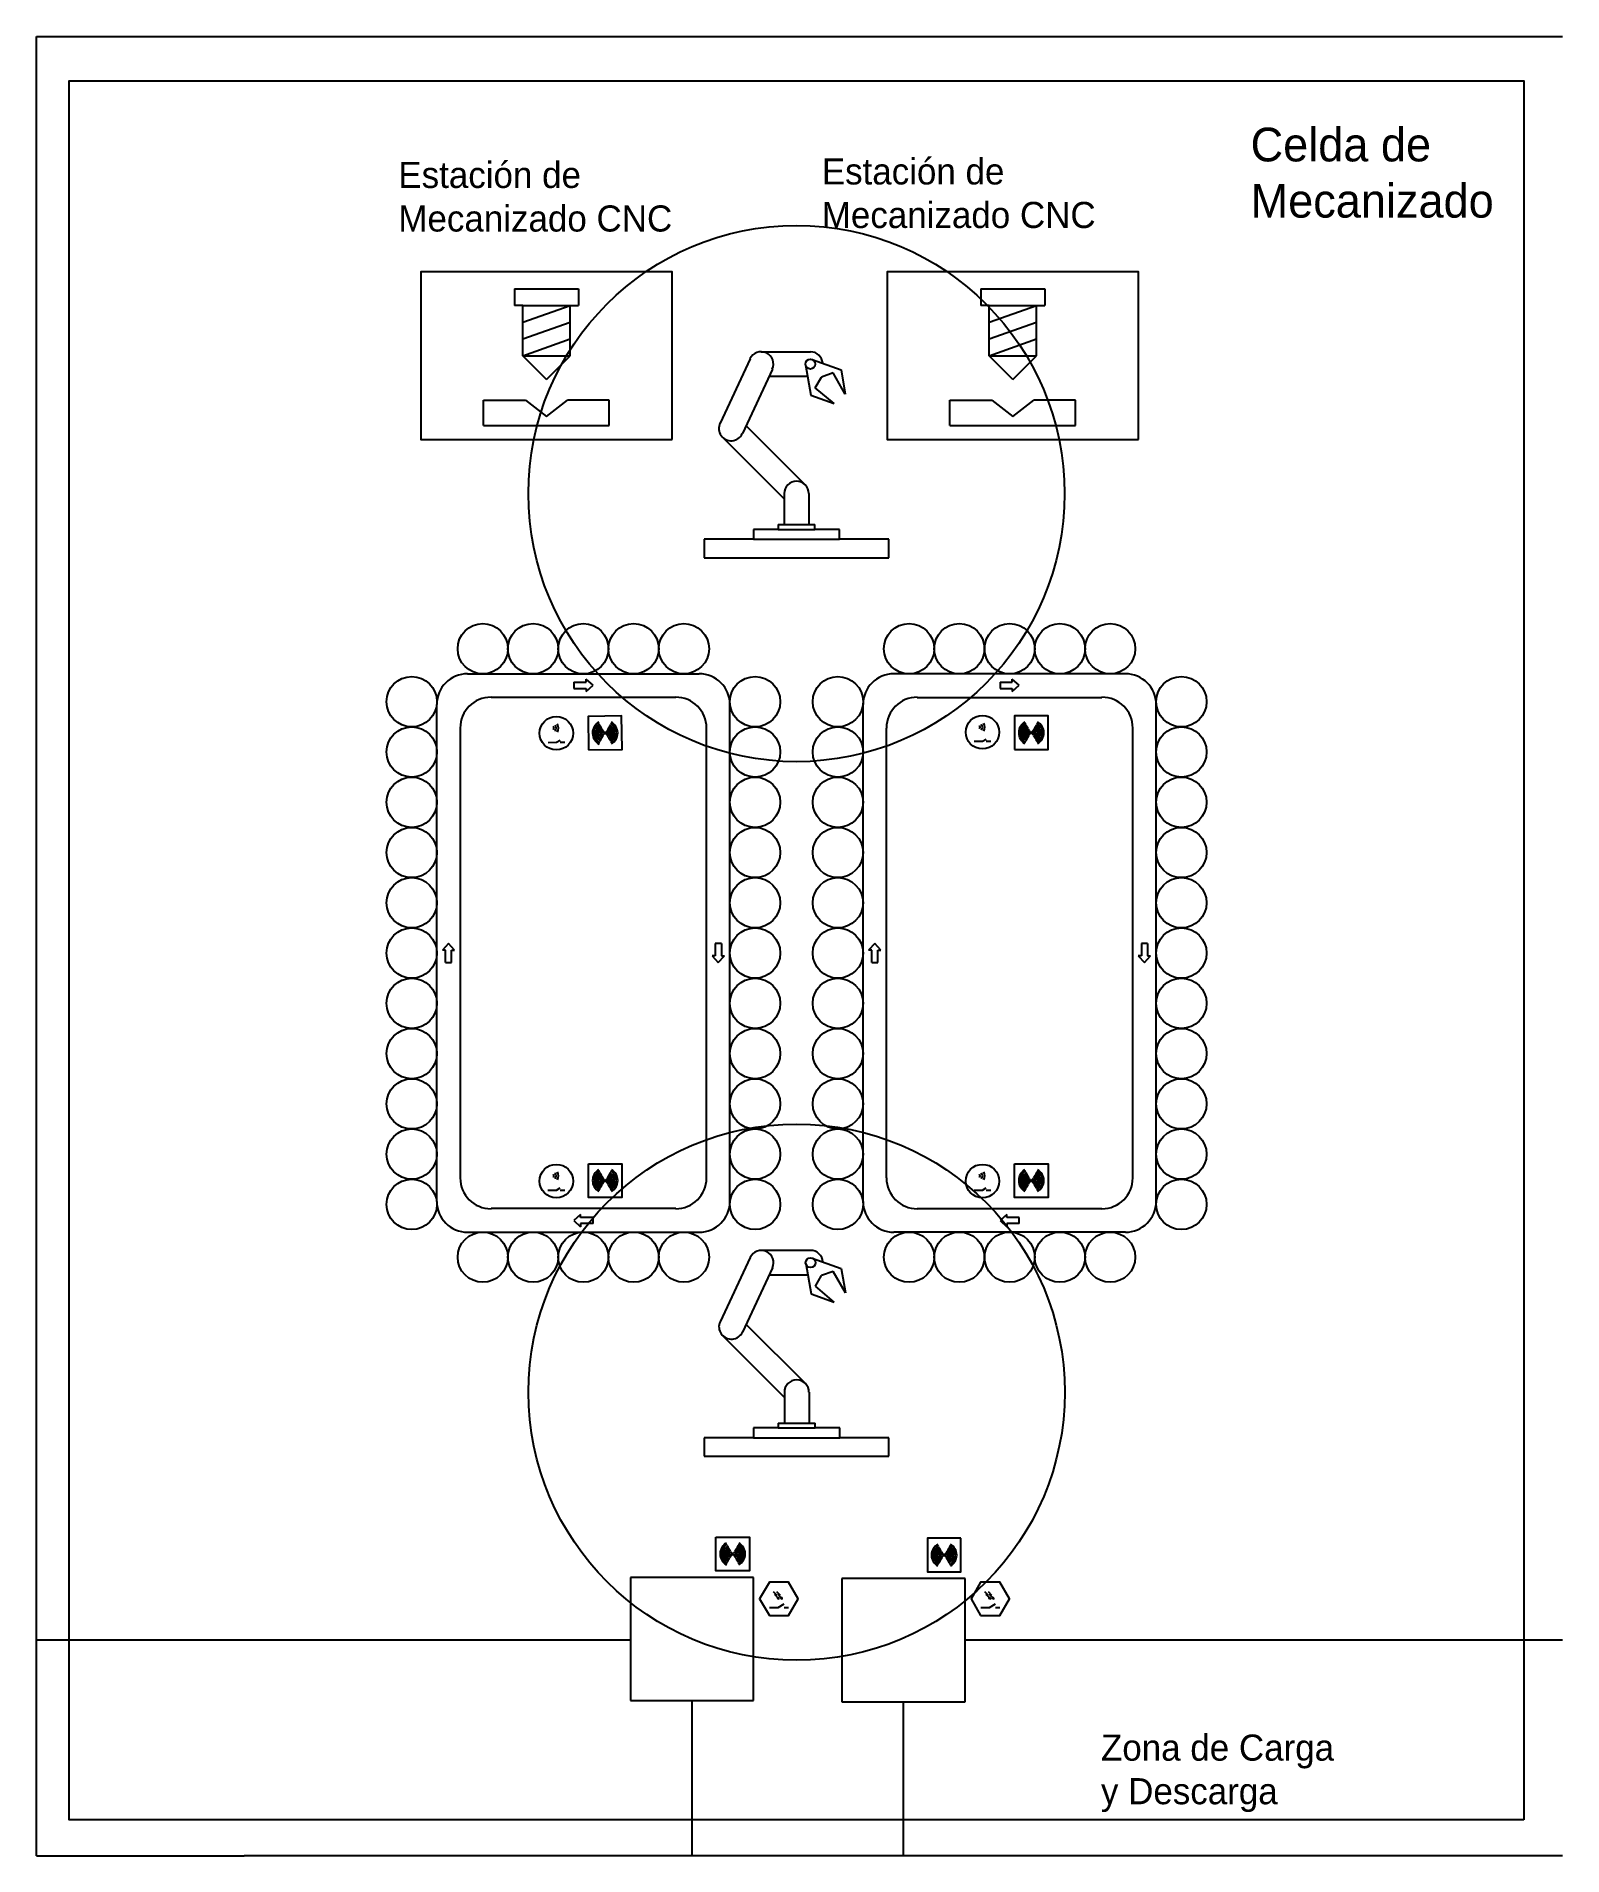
# Model space of a CAD drawing. Header units: millimetres. Extents: x -32488 to 31973, y -6889 to 16186.
# Drawn here: x 1586 to 10694, y 1703 to 12561 of the extents above; entities that cross this region are included whole.
import ezdxf

# ---------------------------------------------------------------- set-up
doc = ezdxf.new("R2010")
doc.units = ezdxf.units.MM
doc.header["$LTSCALE"] = 0.4
for name, color, linetype in [('01 Contornos vistos 0.35', 150, 'Continuous'), ('Almacenaje', 80, 'Continuous'), ('Celdas', 200, 'Continuous'), ('Maquina', 82, 'Continuous'), ('Robots', 80, 'Continuous'), ('Sensores', 211, 'Continuous'), ('Texto2', 7, 'Continuous'), ('TrayectAGV', 140, 'Continuous')]:
    doc.layers.add(name, color=color, linetype=linetype)

msp = doc.modelspace()

# ---------------------------------------------------------------- texts
at = {"layer": 'Celdas', "insert": (8832, 12016), "char_height": 201.25, "attachment_point": 1}
msp.add_mtext_dynamic_manual_height_columns('Celda de Mecanizado', width=2170, gutter_width=1006, heights=[0], dxfattribs=at)
at = {"layer": 'Texto2', "char_height": 155.97, "attachment_point": 1}
for s, insert in [('Estación de\\PMecanizado CNC', (6273, 11833)), ('Estación de\\PMecanizado CNC', (3746, 11812)), ('Zona de Carga\\Py Descarga', (7939, 2426))]:
    msp.add_mtext(s, dxfattribs=dict(at, insert=insert))

# ---------------------------------------------------------------- linework, layer by layer
at = {"layer": '01 Contornos vistos 0.35', "color": 40, "true_color": 0xf8d731}
for p, q in [((4439, 11055), (4821, 11055)), ((4439, 11055), (4439, 10955)), ((4821, 11055), (4821, 10955)), ((7222, 11055), (7605, 11055)), ((7222, 11055), (7222, 10955)), ((7605, 11055), (7605, 10955)), ((4489, 10955), (4439, 10955)), ((4489, 10755), (4489, 10955)), ((4489, 10855), (4771, 10955)), ((4489, 10955), (4771, 10955)), ((4771, 10755), (4771, 10955)), ((4771, 10955), (4821, 10955)), ((7272, 10955), (7222, 10955)), ((7272, 10755), (7272, 10955)), ((7272, 10855), (7555, 10955)), ((7272, 10955), (7555, 10955)), ((7555, 10755), (7555, 10955)), ((7555, 10955), (7605, 10955)), ((4489, 10755), (4771, 10855)), ((4489, 10655), (4489, 10755)), ((4489, 10655), (4771, 10755)), ((4771, 10655), (4771, 10755)), ((7272, 10755), (7555, 10855)), ((7272, 10655), (7272, 10755)), ((7272, 10655), (7555, 10755)), ((7555, 10655), (7555, 10755)), ((4630, 10514), (4489, 10655)), ((4489, 10655), (4771, 10655)), ((4630, 10514), (4771, 10655)), ((7413, 10514), (7272, 10655)), ((7272, 10655), (7555, 10655)), ((7413, 10514), (7555, 10655)), ((4255, 10239), (4255, 10389)), ((4255, 10389), (4505, 10389)), ((4505, 10389), (4630, 10292)), ((4630, 10292), (4755, 10389)), ((5005, 10389), (4755, 10389)), ((5005, 10239), (5005, 10389)), ((7038, 10239), (7038, 10389)), ((7038, 10389), (7288, 10389)), ((7288, 10389), (7413, 10292)), ((7413, 10292), (7538, 10389)), ((7788, 10389), (7538, 10389)), ((7788, 10239), (7788, 10389)), ((4255, 10239), (5005, 10239)), ((7038, 10239), (7788, 10239))]:
    msp.add_line(p, q, dxfattribs=at)
at = {"layer": '01 Contornos vistos 0.35', "color": 6}
for p, q in [((4690, 8348), (4711, 8361)), ((7232, 8354), (7254, 8366)), ((4640, 8347), (4690, 8348)), ((4711, 8348), (4740, 8349)), ((7182, 8354), (7232, 8354)), ((7254, 8354), (7282, 8354)), ((4639, 5675), (4689, 5675)), ((4689, 5675), (4711, 5688)), ((4711, 5675), (4739, 5675)), ((7182, 5675), (7232, 5675)), ((7232, 5675), (7254, 5688)), ((7254, 5675), (7282, 5675)), ((5990, 3263), (6004, 3258)), ((6010, 3263), (6024, 3258)), ((7252, 3263), (7266, 3258)), ((7272, 3263), (7286, 3258))]:
    msp.add_line(p, q, dxfattribs=at)
at = {"layer": '01 Contornos vistos 0.35', "color": 40, "true_color": 0xf8d731}
for points in [[(5380, 10155), (5380, 11155), (3880, 11155), (3880, 10155)], [(8163, 10155), (8163, 11155), (6663, 11155), (6663, 10155)]]:
    msp.add_lwpolyline(points, close=True, dxfattribs=at)
at = {"layer": '01 Contornos vistos 0.35', "color": 6}
for points in [[(4881, 8302), (5081, 8305), (5078, 8505), (4878, 8502)], [(7423, 8305), (7623, 8305), (7623, 8505), (7423, 8505)], [(4880, 5832), (5080, 5832), (5080, 5632), (4880, 5632)], [(7423, 5832), (7623, 5832), (7623, 5632), (7423, 5632)], [(5641, 3604), (5841, 3604), (5841, 3404), (5641, 3404)], [(7103, 3597), (6903, 3597), (6903, 3397), (7103, 3397)]]:
    msp.add_lwpolyline(points, close=True, dxfattribs=at)
at = {"layer": '01 Contornos vistos 0.35', "color": 1}
for centre in [(6122, 9832), (6123, 4469)]:
    msp.add_circle(centre, 1600, dxfattribs=at)
at = {"layer": '01 Contornos vistos 0.35', "color": 85, "true_color": 0x58ba48}
for centre in [(4250, 8906), (4550, 8906), (4850, 8906), (5150, 8906), (5450, 8906), (6794, 8906), (7094, 8906), (7394, 8906), (7694, 8906), (7994, 8906), (3826, 8590), (5875, 8590), (6369, 8590), (8419, 8590), (3826, 8290), (5875, 8290), (6369, 8290), (8419, 8290), (3826, 7990), (5875, 7990), (6369, 7990), (8419, 7990), (3826, 7690), (5875, 7690), (6369, 7690), (8419, 7690), (3826, 7390), (5875, 7390), (6369, 7390), (8419, 7390), (3826, 7090), (5875, 7090), (6369, 7090), (8419, 7090), (3826, 6790), (5875, 6790), (6369, 6790), (8419, 6790), (3826, 6490), (5875, 6490), (6369, 6490), (8419, 6490), (3826, 6190), (5875, 6190), (6369, 6190), (8419, 6190), (3826, 5890), (5875, 5890), (6369, 5890), (8419, 5890), (3826, 5590), (5875, 5590), (6369, 5590), (8419, 5590), (4250, 5275), (4550, 5275), (4850, 5275), (5150, 5275), (5450, 5275), (6794, 5275), (7094, 5275), (7394, 5275), (7694, 5275), (7994, 5275)]:
    msp.add_circle(centre, 150, dxfattribs=at)
at = {"layer": '01 Contornos vistos 0.35', "color": 6}
for centre, radius in [((4689, 8402), 100), ((7232, 8408), 100), ((4980, 8403), 5), ((7523, 8405), 5), ((4689, 5729), 100), ((7232, 5729), 100), ((4980, 5732), 5), ((7523, 5732), 5), ((5741, 3504), 5), ((7003, 3497), 5)]:
    msp.add_circle(centre, radius, dxfattribs=at)
for centre, radius, start, end in [((4980, 8403), 75, 300.88, 60.88), ((7523, 8405), 75, 120, 240), ((7523, 8405), 75, 300, 60), ((4653, 8432), 20.8, 330.88, 30.88), ((4653, 8432), 34.7, 330.88, 30.88), ((4653, 8432), 48.6, 330.88, 30.88), ((4980, 8403), 75, 120.88, 240.88), ((4980, 8403), 65, 120.88, 240.88), ((4980, 8403), 55, 120.88, 240.88), ((4980, 8403), 45, 120.88, 240.88), ((4980, 8403), 35, 120.88, 240.88), ((4980, 8403), 25, 120.88, 240.88), ((4980, 8403), 15, 120.88, 240.88), ((4980, 8403), 15, 300.88, 60.88), ((4980, 8403), 25, 300.88, 60.88), ((4980, 8403), 35, 300.88, 60.88), ((4980, 8403), 45, 300.88, 60.88), ((4980, 8403), 55, 300.88, 60.88), ((4980, 8403), 65, 300.88, 60.88), ((7197, 8438), 20.8, 330, 30), ((7197, 8438), 34.7, 330, 30), ((7197, 8438), 48.6, 330, 30), ((7523, 8405), 65, 120, 240), ((7523, 8405), 55, 120, 240), ((7523, 8405), 45, 120, 240), ((7523, 8405), 35, 120, 240), ((7523, 8405), 25, 120, 240), ((7523, 8405), 15, 120, 240), ((7523, 8405), 15, 300, 60), ((7523, 8405), 25, 300, 60), ((7523, 8405), 35, 300, 60), ((7523, 8405), 45, 300, 60), ((7523, 8405), 55, 300, 60), ((7523, 8405), 65, 300, 60), ((4653, 5760), 20.8, 330, 30), ((4653, 5760), 34.7, 330, 30), ((4653, 5760), 48.6, 330, 30), ((4980, 5732), 75, 120, 240), ((4980, 5732), 65, 120, 240), ((4980, 5732), 55, 120, 240), ((4980, 5732), 45, 120, 240), ((4980, 5732), 35, 120, 240), ((4980, 5732), 35, 300, 60), ((4980, 5732), 45, 300, 60), ((4980, 5732), 55, 300, 60), ((4980, 5732), 65, 300, 60), ((4980, 5732), 75, 300, 60), ((7197, 5760), 20.8, 330, 30), ((7197, 5760), 34.7, 330, 30), ((7197, 5760), 48.6, 330, 30), ((7523, 5732), 75, 120, 240), ((7523, 5732), 65, 120, 240), ((7523, 5732), 55, 120, 240), ((7523, 5732), 45, 120, 240), ((7523, 5732), 35, 120, 240), ((7523, 5732), 35, 300, 60), ((7523, 5732), 45, 300, 60), ((7523, 5732), 55, 300, 60), ((7523, 5732), 65, 300, 60), ((7523, 5732), 75, 300, 60), ((4980, 5732), 25, 120, 240), ((4980, 5732), 15, 120, 240), ((4980, 5732), 15, 300, 60), ((4980, 5732), 25, 300, 60), ((7523, 5732), 25, 120, 240), ((7523, 5732), 15, 120, 240), ((7523, 5732), 15, 300, 60), ((7523, 5732), 25, 300, 60), ((5741, 3504), 75, 120, 240), ((5741, 3504), 65, 120, 240), ((5741, 3504), 55, 120, 240), ((5741, 3504), 45, 120, 240), ((5741, 3504), 35, 120, 240), ((5741, 3504), 25, 120, 240), ((5741, 3504), 15, 120, 240), ((5741, 3504), 15, 300, 60), ((5741, 3504), 25, 300, 60), ((5741, 3504), 35, 300, 60), ((5741, 3504), 45, 300, 60), ((5741, 3504), 55, 300, 60), ((5741, 3504), 65, 300, 60), ((5741, 3504), 75, 300, 60), ((7003, 3497), 75, 120, 240), ((7003, 3497), 65, 120, 240), ((7003, 3497), 55, 120, 240), ((7003, 3497), 45, 120, 240), ((7003, 3497), 35, 120, 240), ((7003, 3497), 25, 120, 240), ((7003, 3497), 15, 120, 240), ((7003, 3497), 15, 300, 60), ((7003, 3497), 25, 300, 60), ((7003, 3497), 35, 300, 60), ((7003, 3497), 45, 300, 60), ((7003, 3497), 55, 300, 60), ((7003, 3497), 65, 300, 60), ((7003, 3497), 75, 300, 60)]:
    msp.add_arc(centre, radius, start, end, dxfattribs=at)
at = {"layer": 'Almacenaje'}
for p, q in [((5131, 3364), (5131, 2629)), ((5866, 3364), (5131, 3364)), ((5866, 2629), (5866, 3364)), ((6393, 3357), (6393, 2622)), ((7128, 3357), (6393, 3357)), ((7128, 2622), (7128, 3357)), ((5131, 2629), (5866, 2629)), ((6393, 2622), (7128, 2622))]:
    msp.add_line(p, q, dxfattribs=at)
at = {"layer": 'Celdas'}
msp.add_lwpolyline([(10462, 1916), (1782, 1916), (1782, 12296), (10462, 12296)], close=True, dxfattribs=at)
at = {"layer": 'Maquina'}
for p, q in [((4159, 8756), (5541, 8756)), ((8085, 8756), (6703, 8756)), ((5401, 8616), (4299, 8616)), ((6843, 8616), (7945, 8616)), ((3976, 5608), (3976, 8573)), ((5725, 5608), (5725, 8573)), ((6519, 5608), (6519, 8573)), ((8269, 5608), (8269, 8573)), ((4116, 5748), (4116, 8433)), ((5585, 5748), (5585, 8433)), ((6659, 5748), (6659, 8433)), ((8129, 5748), (8129, 8433)), ((5401, 5565), (4299, 5565)), ((6843, 5565), (7945, 5565)), ((4159, 5425), (5541, 5425)), ((8085, 5425), (6703, 5425))]:
    msp.add_line(p, q, dxfattribs=at)
for centre, start, end in [((4159, 8573), 90, 180), ((5541, 8573), 0, 90), ((6703, 8573), 90, 180), ((8085, 8573), 0, 90), ((4299, 8433), 90, 180), ((5401, 8433), 0, 90), ((6843, 8433), 90, 180), ((7945, 8433), 0, 90), ((4299, 5748), 180, 270), ((5401, 5748), 270, 0), ((6843, 5748), 180, 270), ((7945, 5748), 270, 0), ((4159, 5608), 180, 270), ((5541, 5608), 270, 0), ((6703, 5608), 180, 270), ((8085, 5608), 270, 0)]:
    msp.add_arc(centre, 184, start, end, dxfattribs=at)
at = {"layer": 'Robots'}
for p, q in [((5911, 10679), (6205, 10679)), ((5845, 10636), (5666, 10252)), ((5978, 10574), (5799, 10190)), ((5958, 10532), (6188, 10532)), ((6176, 10600), (6208, 10419)), ((6215, 10633), (6388, 10570)), ((6340, 10553), (6271, 10527)), ((6413, 10425), (6340, 10553)), ((6388, 10570), (6413, 10425)), ((6234, 10463), (6271, 10527)), ((6346, 10369), (6234, 10463)), ((6208, 10419), (6346, 10369)), ((5821, 10237), (6174, 9884)), ((5680, 10169), (6049, 9801)), ((5799, 10190), (5799, 10190)), ((6174, 9884), (6174, 9884)), ((6174, 9884), (6174, 9884)), ((6174, 9884), (6174, 9884)), ((6049, 9832), (6049, 9648)), ((6196, 9832), (6196, 9648)), ((5865, 9560), (5571, 9560)), ((5571, 9560), (5571, 9449)), ((6012, 9618), (5865, 9618)), ((5865, 9618), (5865, 9560)), ((5865, 9560), (6379, 9560)), ((6012, 9648), (6232, 9648)), ((6012, 9648), (6012, 9618)), ((6012, 9618), (6232, 9618)), ((6232, 9618), (6232, 9648)), ((6379, 9618), (6232, 9618)), ((6379, 9560), (6379, 9618)), ((6673, 9560), (6379, 9560)), ((6673, 9449), (6673, 9560)), ((5571, 9449), (6673, 9449)), ((5846, 5274), (5667, 4890)), ((5912, 5316), (6206, 5316)), ((6177, 5237), (6209, 5056)), ((6216, 5270), (6389, 5207)), ((5979, 5211), (5800, 4828)), ((5959, 5169), (6189, 5169)), ((6235, 5101), (6272, 5165)), ((6341, 5190), (6272, 5165)), ((6414, 5063), (6341, 5190)), ((6389, 5207), (6414, 5063)), ((6209, 5056), (6347, 5006)), ((6347, 5006), (6235, 5101)), ((5682, 4806), (6050, 4438)), ((5800, 4828), (5800, 4828)), ((5822, 4874), (6175, 4521)), ((6050, 4469), (6050, 4285)), ((6175, 4521), (6175, 4521)), ((6175, 4521), (6175, 4521)), ((6175, 4521), (6175, 4521)), ((6197, 4469), (6197, 4285)), ((6013, 4256), (5866, 4256)), ((5866, 4256), (5866, 4197)), ((6013, 4285), (6233, 4285)), ((6013, 4285), (6013, 4256)), ((6013, 4256), (6233, 4256)), ((6233, 4256), (6233, 4285)), ((6380, 4256), (6233, 4256)), ((6380, 4197), (6380, 4256)), ((5866, 4197), (5572, 4197)), ((5572, 4197), (5572, 4087)), ((5866, 4197), (6380, 4197)), ((6674, 4197), (6380, 4197)), ((6674, 4087), (6674, 4197)), ((5572, 4087), (6674, 4087))]:
    msp.add_line(p, q, dxfattribs=at)
for centre in [(6205, 10605), (6206, 5242)]:
    msp.add_circle(centre, 29.4, dxfattribs=at)
for centre, start, end in [((5911, 10605), 335, 155), ((6205, 10605), 3.5784, 90), ((5732, 10221), 155, 335), ((6122, 9832), 0, 180), ((5912, 5242), 335, 155), ((6206, 5242), 3.5784, 90), ((5733, 4859), 155, 335), ((6123, 4469), 0, 180)]:
    msp.add_arc(centre, 73.5, start, end, dxfattribs=at)
at = {"layer": 'Sensores', "color": 6}
for p, q in [((5983, 3279), (6004, 3258)), ((5990, 3263), (6011, 3242)), ((6003, 3279), (6024, 3258)), ((6010, 3263), (6031, 3242)), ((7245, 3279), (7266, 3258)), ((7252, 3263), (7273, 3242)), ((7265, 3279), (7286, 3258)), ((7272, 3263), (7293, 3242)), ((5961, 3185), (6012, 3185)), ((6012, 3185), (6049, 3206)), ((6049, 3185), (6074, 3185)), ((7223, 3185), (7274, 3185)), ((7274, 3185), (7310, 3206)), ((7310, 3185), (7336, 3185))]:
    msp.add_line(p, q, dxfattribs=at)
for points in [[(5960, 3136), (6075, 3136), (6132, 3236), (6075, 3336), (5960, 3336), (5902, 3236)], [(7221, 3136), (7336, 3136), (7394, 3236), (7336, 3336), (7221, 3336), (7164, 3236)], [(6015, 3245), (6008, 3239), (6017, 3236)], [(6035, 3245), (6028, 3239), (6037, 3236)], [(7276, 3245), (7270, 3239), (7279, 3236)], [(7296, 3245), (7290, 3239), (7299, 3236)]]:
    msp.add_lwpolyline(points, close=True, dxfattribs=at)
at = {"layer": 'Texto2'}
for p, q in [((4793, 8706), (4793, 8669)), ((4793, 8706), (4867, 8706)), ((4867, 8706), (4867, 8724)), ((4908, 8688), (4867, 8724)), ((4867, 8651), (4908, 8688)), ((7337, 8706), (7337, 8669)), ((7337, 8706), (7410, 8706)), ((7410, 8706), (7410, 8724)), ((7451, 8688), (7410, 8724)), ((7410, 8651), (7451, 8688)), ((4793, 8669), (4867, 8669)), ((4867, 8669), (4867, 8651)), ((7337, 8669), (7410, 8669)), ((7410, 8669), (7410, 8651)), ((4046, 7148), (4009, 7107)), ((4027, 7107), (4009, 7107)), ((4027, 7033), (4027, 7107)), ((4082, 7107), (4046, 7148)), ((4064, 7033), (4064, 7107)), ((4064, 7107), (4082, 7107)), ((5637, 7074), (5618, 7074)), ((5618, 7074), (5655, 7033)), ((5674, 7148), (5637, 7148)), ((5637, 7148), (5637, 7074)), ((5655, 7033), (5692, 7074)), ((5674, 7148), (5674, 7074)), ((5674, 7074), (5692, 7074)), ((6589, 7148), (6552, 7107)), ((6571, 7107), (6552, 7107)), ((6571, 7033), (6571, 7107)), ((6626, 7107), (6589, 7148)), ((6607, 7033), (6607, 7107)), ((6607, 7107), (6626, 7107)), ((8180, 7074), (8162, 7074)), ((8162, 7074), (8199, 7033)), ((8217, 7148), (8180, 7148)), ((8180, 7148), (8180, 7074)), ((8199, 7033), (8235, 7074)), ((8217, 7148), (8217, 7074)), ((8217, 7074), (8235, 7074)), ((4027, 7033), (4064, 7033)), ((6571, 7033), (6607, 7033)), ((4834, 5530), (4793, 5493)), ((4793, 5493), (4834, 5456)), ((4834, 5512), (4834, 5530)), ((4908, 5512), (4834, 5512)), ((4908, 5475), (4834, 5475)), ((4834, 5475), (4834, 5456)), ((4908, 5475), (4908, 5512)), ((7378, 5530), (7337, 5493)), ((7337, 5493), (7378, 5456)), ((7378, 5512), (7378, 5530)), ((7451, 5512), (7378, 5512)), ((7451, 5475), (7378, 5475)), ((7378, 5475), (7378, 5456)), ((7451, 5475), (7451, 5512))]:
    msp.add_line(p, q, dxfattribs=at)
at = {"layer": 'TrayectAGV'}
for p, q in [((1586, 12561), (10694, 12561)), ((1586, 1703), (1586, 12561)), ((1586, 12561), (10694, 12561)), ((5131, 2990), (1586, 2990)), ((10694, 2990), (7128, 2990)), ((5499, 1703), (5499, 2629)), ((6761, 1703), (6761, 2622)), ((1586, 1703), (2826, 1703)), ((10694, 1703), (2826, 1703))]:
    msp.add_line(p, q, dxfattribs=at)

msp.set_redraw_order([(e.dxf.handle, doc.entitydb.next_handle()) for e in msp.query("TEXT MTEXT ATTDEF DIMENSION ARC_DIMENSION")])  # texts and dimensions are drawn at this point

doc.saveas('drawing.dxf')
